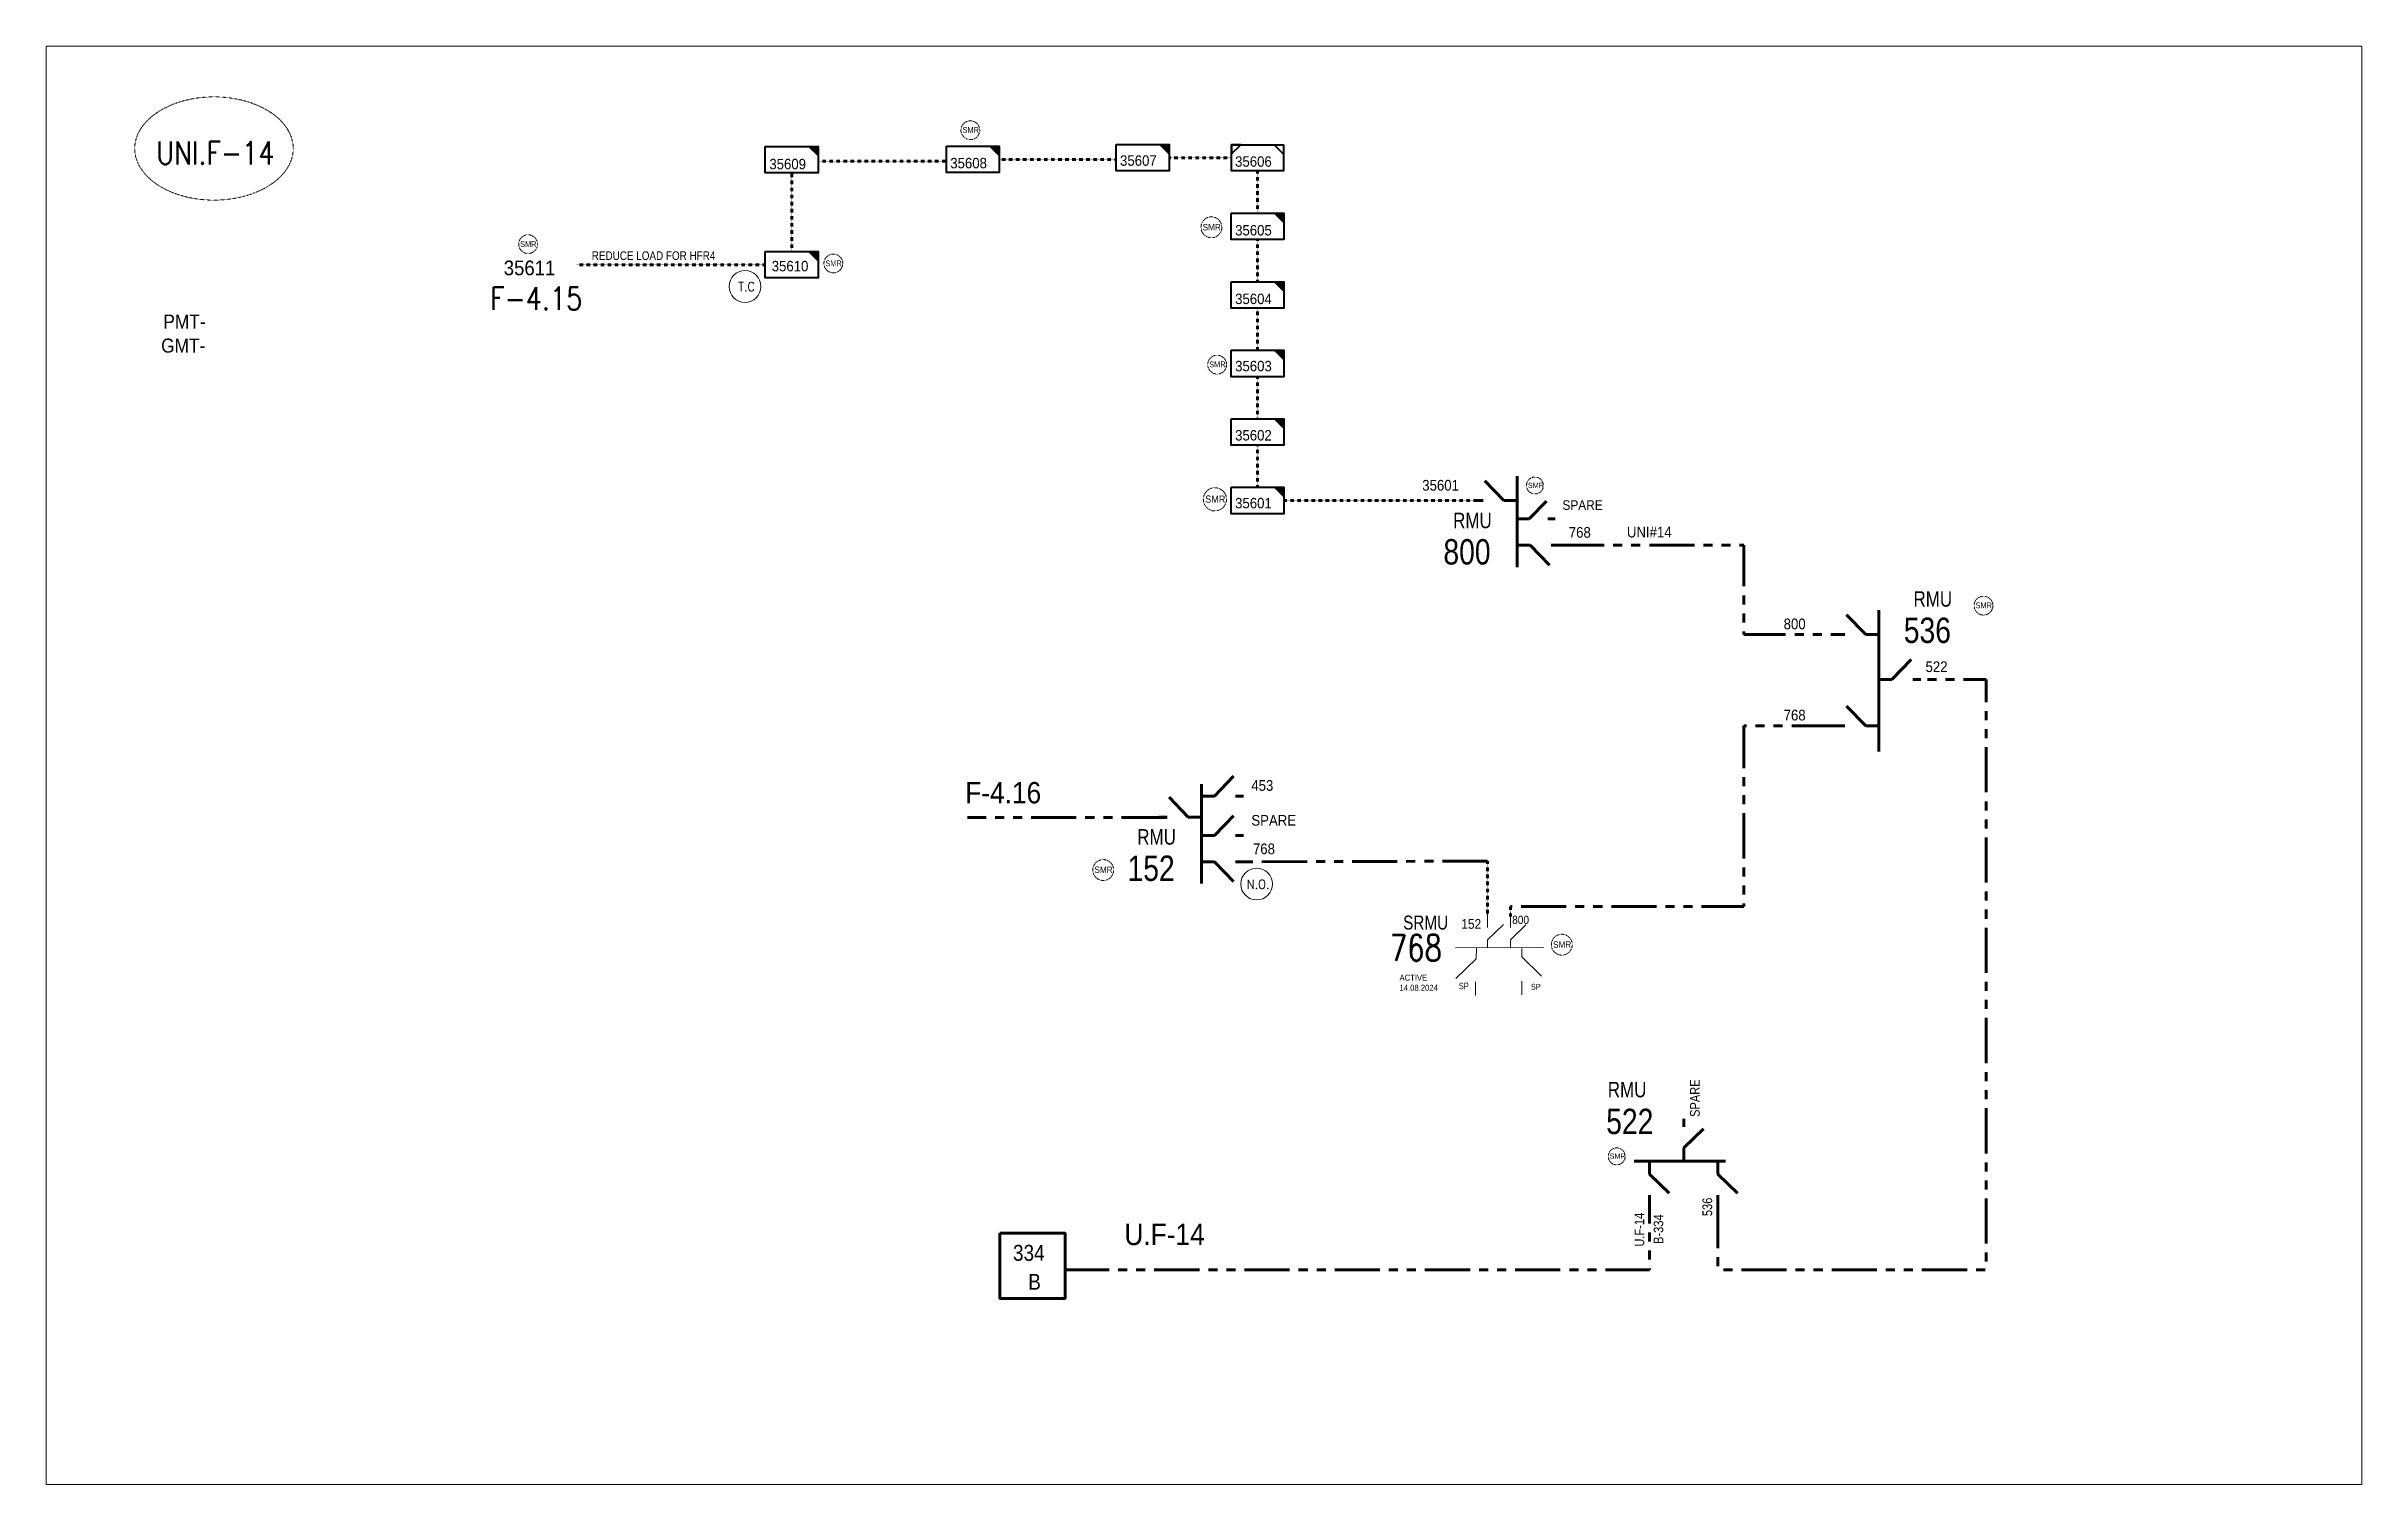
# Model space of a CAD drawing. Header units: metres. Extents: x 65984 to 144644, y -19036 to 23726.
# Drawn here: x 82099 to 83554, y 63 to 966 of the extents above; entities that cross this region are included whole.
import ezdxf
from ezdxf.enums import TextEntityAlignment as Align

# ---------------------------------------------------------------- set-up
doc = ezdxf.new("R2010")
doc.units = ezdxf.units.M
doc.header["$MEASUREMENT"] = 0
doc.linetypes.add('( Phantom )', pattern=[2.5, 1.25, -0.25, 0.25, -0.25, 0.25, -0.25])
doc.linetypes.add('DGN Style 3', pattern=[0.013877, 0, -0.013877])
doc.layers.get('0').update_dxf_attribs({"color": 95, "lineweight": 40})
for name, color, linetype, lineweight in [('d_eos', 111, 'Continuous', 40), ('d_eos no', 121, 'Continuous', 40), ('d_switch', 95, 'Continuous', 40), ('d_tf no', 6, 'Continuous', 40), ('d_ug cable', 95, 'Continuous', 40), ('d_unit sub', 7, 'Continuous', 40), ('fedr no', 95, 'Continuous', 40), ('GRID STATION  04', 7, 'Continuous', 40), ('Level 37', 7, 'Continuous', 0), ('O H MAIN FEEDER', 4, 'Continuous', 100), ('SW N O', 114, 'Continuous', 30)]:
    doc.layers.add(name, color=color, linetype=linetype, lineweight=lineweight)
doc.styles.add('NASKHF', font='naskhf.shx', dxfattribs={"height": 8})
doc.styles.add('Style-Arial', font='arial.ttf')
doc.styles.add('Style-ENGINEERING', font='ENGINEERING.shx')
doc.styles.add('Style-msdefault', font='msdefault.shx')
doc.styles.add('Style-STANDARD', font='STANDARD.shx')

msp = doc.modelspace()

# ---------------------------------------------------------------- texts
at = {"layer": 'd_eos no', "color": 7, "linetype": 'Continuous', "lineweight": 13, "style": 'Style-Arial', "width": 0.88}
for s, p in [('PMT-', (82172.8, 797.8)), ('GMT-', (82171.4, 782.7))]:
    msp.add_text(s, height=8.84, dxfattribs=at).set_placement(p, align=Align.TOP_LEFT)
at = {"layer": 'd_eos no', "color": 2, "linetype": 'Continuous', "lineweight": 53, "style": 'Style-msdefault', "width": 0.818182}
for p in [(82983.3, 673.3), (83272.6, 624), (82784.8, 474.5)]:
    msp.add_text('RMU', height=9.74, dxfattribs=at).set_placement(p, align=Align.TOP_LEFT)
at = {"layer": 'd_eos no', "color": 2, "linetype": 'Continuous', "lineweight": 140, "style": 'Style-msdefault', "width": 0.833333}
for s, p in [('800', (82977.2, 656.7)), ('536', (83266.5, 607.4)), ('152', (82778.7, 457.9))]:
    msp.add_text(s, height=15.94, dxfattribs=at).set_placement(p, align=Align.TOP_LEFT)
at = {"layer": 'd_eos no', "color": 2, "linetype": 'Continuous', "lineweight": 53, "ltscale": 0.9, "style": 'Style-msdefault', "width": 0.818182}
msp.add_text('SRMU', height=8.77, dxfattribs=at).set_placement((82951.9, 420.2), align=Align.TOP_LEFT)
at = {"layer": 'd_eos no', "color": 2, "linetype": 'Continuous', "lineweight": 53, "style": 'Style-msdefault', "width": 0.818182}
msp.add_text('RMU', height=9.74, dxfattribs=at).set_placement((83080.5, 306))
at = {"layer": 'd_eos no', "color": 2, "linetype": 'Continuous', "lineweight": 140, "style": 'Style-msdefault', "width": 0.833333}
msp.add_text('522', height=15.94, dxfattribs=at).set_placement((83079.5, 282.9))
at = {"layer": 'd_switch', "color": 2, "linetype": 'Continuous', "lineweight": 30, "ltscale": 0.9, "style": 'Style-ENGINEERING', "width": 0.857143}
msp.add_text('REDUCE LOAD FOR HFR4', height=5.421, rotation=0.0026, dxfattribs=at).set_placement((82442, 837.5), align=Align.TOP_LEFT)
at = {"layer": 'd_switch', "color": 7, "linetype": 'Continuous', "lineweight": 30, "style": 'Style-ENGINEERING', "width": 0.921053}
for s, p in [('35601', (82963.9, 693.9)), ('768', (83056, 664.3)), ('UNI#14', (83092.5, 664.5)), ('800', (83191, 606.8)), ('768', (83191, 549.5)), ('768', (82857.5, 465.5))]:
    msp.add_text(s, height=6.73, dxfattribs=at).set_placement(p, align=Align.TOP_LEFT)
at = {"layer": 'd_switch', "color": 7, "linetype": 'Continuous', "lineweight": 30, "ltscale": 0.9, "style": 'Style-ENGINEERING', "width": 0.921053}
msp.add_text('SPARE', height=6.06, dxfattribs=at).set_placement((83077.3, 681.1), align=Align.TOP_RIGHT)
at = {"layer": 'd_switch', "color": 7, "linetype": 'Continuous', "lineweight": 30, "style": 'Style-ENGINEERING'}
for s, height, rotation, width, p in [('522', 6.73, 359.9925, 0.921053, (83294, 579.9)), ('SPARE', 6.08, 90, 0.857143, (83132.2, 317.3)), ('536', 6.08, 90, 0.857143, (83140, 243))]:
    msp.add_text(s, height=height, rotation=rotation, dxfattribs=dict(at, width=width)).set_placement(p, align=Align.TOP_RIGHT)
at = {"layer": 'd_switch', "color": 2, "linetype": 'Continuous', "lineweight": 30, "style": 'Style-ENGINEERING', "width": 0.921053}
for s, p in [('F-4.16', (82676.7, 504.1)), ('U.F-14', (82776.7, 226.6))]:
    msp.add_text(s, height=13.41, dxfattribs=at).set_placement(p, align=Align.TOP_LEFT)
at = {"layer": 'd_switch', "color": 7, "linetype": 'Continuous', "lineweight": 30, "style": 'Style-ENGINEERING', "width": 0.921053}
for s, p in [('453', (82870.3, 505.3)), ('SPARE', (82884.6, 483.4))]:
    msp.add_text(s, height=6.73, dxfattribs=at).set_placement(p, align=Align.TOP_RIGHT)
at = {"layer": 'd_switch', "color": 7, "linetype": 'Continuous', "lineweight": 30, "ltscale": 0.957021, "style": 'Style-ENGINEERING', "width": 0.921053}
msp.add_text('152', height=6.1, dxfattribs=at).set_placement((82988.4, 418), align=Align.TOP_LEFT)
at = {"layer": 'd_switch', "color": 7, "linetype": 'Continuous', "lineweight": 30, "ltscale": 0.844171, "style": 'Style-ENGINEERING', "width": 0.921053}
msp.add_text('800', height=5.16, dxfattribs=at).set_placement((83020.4, 420.1), align=Align.TOP_LEFT)
at = {"layer": 'd_switch', "color": 7, "linetype": 'Continuous', "lineweight": 30, "style": 'Style-ENGINEERING', "width": 0.857143}
for s, p in [('U.F-14', (83097.3, 212.2)), ('B-334', (83109.3, 213.9))]:
    msp.add_text(s, height=6.08, rotation=90.0075, dxfattribs=at).set_placement(p, align=Align.TOP_LEFT)
at = {"layer": 'd_tf no', "color": 1, "linetype": 'Continuous', "lineweight": 40, "style": 'Style-msdefault', "width": 0.945946}
for height, p in [(3.66, (82675, 915.6)), (3.66, (82397, 843.9)), (4.06, (82825.9, 854.7)), (3.66, (82588.8, 831.8)), (3.66, (82830, 768.3)), (4.51, (82827.5, 684.1)), (3.29, (83030.3, 692.1)), (3.66, (83311.6, 616.9)), (4.06, (82757.9, 451)), (4.06, (83046.1, 404)), (3.29, (83081.7, 270.7))]:
    msp.add_text('SMR', height=height, dxfattribs=at).set_placement(p, align=Align.TOP_LEFT)
at = {"layer": 'd_tf no', "color": 94, "linetype": 'Continuous', "lineweight": 40, "style": 'Style-msdefault', "width": 0.945946}
for s, p in [('35609', (82553.6, 895.6)), ('35607', (82774, 897.8)), ('35606', (82846.3, 897.2)), ('35604', (82846.3, 810.9)), ('35602', (82846.3, 725.2))]:
    msp.add_text(s, height=6.55, dxfattribs=at).set_placement(p, align=Align.TOP_LEFT)
at = {"layer": 'd_tf no', "color": 2, "linetype": 'Continuous', "lineweight": 40, "style": 'Style-msdefault', "width": 0.945946}
for s, p in [('35608', (82667.3, 896.2)), ('35605', (82846.3, 854)), ('35610', (82555.1, 831.5)), ('35603', (82846.3, 768.7)), ('35601', (82846.3, 682.6))]:
    msp.add_text(s, height=6.55, dxfattribs=at).set_placement(p, align=Align.TOP_LEFT)
at = {"layer": 'd_tf no', "color": 2, "linetype": 'Continuous', "lineweight": 13, "style": 'Style-msdefault', "width": 0.945946}
msp.add_text('35611', height=9.21, dxfattribs=at).set_placement((82386.7, 831.7), align=Align.TOP_LEFT)
at = {"layer": 'd_tf no', "color": 121, "linetype": 'Continuous', "lineweight": 40, "insert": (82949.6, 383.1), "char_height": 3.807, "attachment_point": 1, "style": 'NASKHF'}
msp.add_mtext('\\Fmsdefault;\\H1x;\\W0.945946;ACTIVE\\P14.08.2024', dxfattribs=at)
at = {"layer": 'fedr no', "color": 6, "linetype": 'Continuous', "lineweight": 13, "style": 'Style-STANDARD', "width": 0.909091}
msp.add_text('UNI.F-14', height=14.31, dxfattribs=at).set_placement((82205.5, 899.3), align=Align.MIDDLE_CENTER)
at = {"layer": 'fedr no', "color": 55, "linetype": 'Continuous', "lineweight": 13, "style": 'Style-STANDARD', "width": 0.909091}
msp.add_text('F-4.15', height=14.31, dxfattribs=at).set_placement((82407.1, 807.9), align=Align.MIDDLE_CENTER)
at = {"layer": 'GRID STATION  04', "color": 94, "linetype": 'Continuous', "lineweight": 70, "style": 'Style-msdefault', "width": 0.888889}
for s, height, p in [('334', 10.04, (82706.7, 203.3)), ('B', 10, (82716.3, 185.1))]:
    msp.add_text(s, height=height, dxfattribs=at).set_placement(p)
at = {"layer": 'Level 37', "color": 7, "linetype": 'Continuous', "lineweight": 13, "ltscale": 0.640585, "style": 'Style-msdefault', "width": 0.857143}
msp.add_text('SP', height=4.1, dxfattribs=at).set_placement((82986.9, 378), align=Align.TOP_LEFT)
at = {"layer": 'Level 37', "color": 7, "linetype": 'Continuous', "lineweight": 13, "ltscale": 0.601311, "style": 'Style-msdefault', "width": 0.857143}
msp.add_text('SP', height=3.67, dxfattribs=at).set_placement((83038.3, 377.3), align=Align.TOP_RIGHT)
at = {"layer": 'Level 37', "color": 2, "linetype": 'Continuous', "lineweight": 13, "ltscale": 1.3522, "insert": (82959.9, 400), "char_height": 16.336, "attachment_point": 5, "line_spacing_factor": 0.6, "style": 'Style-STANDARD'}
msp.add_mtext('\\H1x;\\W0.854701;768', dxfattribs=at)

# ---------------------------------------------------------------- blocks, each defined once
blk = doc.blocks.new('*U1437')
at = {"layer": 'd_eos', "color": 2, "linetype": 'Continuous', "lineweight": 211, "ltscale": 1.13086}
for p, q in [((-12.95, 12.1), (-12.95, 14.93)), ((-12.95, 4.66), (-5.94, 11.45)), ((11.34, 12.1), (11.34, 14.92)), ((11.34, 4.66), (18.34, 11.45)), ((14.01, 0.01), (-18.32, 0.01)), ((-12.95, 0.01), (-12.95, 4.66)), ((-0.8, 0.01), (-0.8, -4.64)), ((11.34, 0.01), (11.34, 4.66)), ((-0.8, -4.64), (6.2, -11.44)), ((-0.8, -12.09), (-0.8, -14.91))]:
    blk.add_line(p, q, dxfattribs=at)
blk = doc.blocks.new('*U1438')
at = {"layer": 'd_eos', "color": 2, "linetype": 'Continuous', "lineweight": 211, "ltscale": 1.13086}
for p, q in [((-4.65, 7.44), (-11.44, 14.45)), ((0, -16.16), (0, 16.17)), ((-12.09, 7.44), (-14.92, 7.44)), ((0, 7.44), (-4.65, 7.44)), ((0, -8.41), (4.65, -8.41)), ((4.65, -8.41), (11.45, -15.42)), ((12.09, -8.41), (14.92, -8.41))]:
    blk.add_line(p, q, dxfattribs=at)
blk = doc.blocks.new('SS')
at = {"color": 0, "linetype": 'ByBlock', "lineweight": -2, "flags": 128}
blk.add_lwpolyline([(6.95, 4.25), (10.45, 4.25), (10.45, 0.75)], close=True, dxfattribs=at)
at = {"color": 0, "linetype": 'ByBlock', "lineweight": -2, "extrusion": (0, 0, -1)}
blk.add_solid([(-6.95, 4.25), (-10.45, 4.25), (-10.45, 0.75)], dxfattribs=at)
at = {"color": 0, "linetype": 'ByBlock', "lineweight": -2}
blk.add_3dface([(-9.55, 4.25), (10.45, 4.25), (10.45, -5.75), (-9.55, -5.75)], dxfattribs=at)
blk = doc.blocks.new('TF_8')
at = {"color": 0, "linetype": 'ByBlock', "lineweight": -2}
blk.add_line((6.3, 4.95), (9.9, 1.35), dxfattribs=at)
blk.add_3dface([(-10.1, 4.95), (9.9, 4.95), (9.9, -5.05), (-10.1, -5.05)], dxfattribs=at)
blk = doc.blocks.new('*U3196')
at = {"layer": 'd_unit sub', "color": 94, "linetype": 'Continuous', "lineweight": 40, "flags": 128}
for points in [[(-9.48, 1.38), (-6.07, 4.73), (-9.48, 4.73)], [(9.49, 1.32), (6.02, 4.73), (9.5, 4.73)]]:
    blk.add_lwpolyline(points, close=True, dxfattribs=at)
at = {"layer": 'd_unit sub', "color": 94, "linetype": 'Continuous', "lineweight": 40, "xscale": 0.94866334575076, "yscale": 0.94866334575076, "zscale": 0.4380515265747434, "rotation": 359.9999999999999}
blk.add_blockref('TF_8', (0.1, 0.04), dxfattribs=at)
blk = doc.blocks.new('*U893')
at = {"layer": 'SW N O', "color": 3, "lineweight": 13}
blk.add_circle((0, 0), 16.8, dxfattribs=at)
at = {"layer": 'SW N O', "color": 3, "lineweight": 13, "style": 'Style-STANDARD'}
blk.add_text('N.O.', height=9.6, dxfattribs=at).set_placement((1.7, -0.2), align=Align.MIDDLE_CENTER)
blk = doc.blocks.new('*U3508')
at = {"layer": 'SW N O', "color": 1, "lineweight": 13}
blk.add_circle((0, 0), 16.8, dxfattribs=at)
at = {"layer": 'SW N O', "color": 1, "lineweight": 13, "style": 'Style-STANDARD'}
blk.add_text('T.C', height=9.6, dxfattribs=at).set_placement((1.7, -0.2), align=Align.MIDDLE_CENTER)

# ---------------------------------------------------------------- linework, layer by layer
at = {"layer": 'd_eos', "color": 2, "linetype": 'Continuous', "lineweight": 211, "ltscale": 1.017774}
for p, q in [((83023.7, 669.4), (83031.1, 669.4)), ((83031.1, 669.4), (83041.9, 680.6)), ((83042.9, 669.4), (83047.4, 669.4))]:
    msp.add_line(p, q, dxfattribs=at)
at = {"layer": 'd_eos', "color": 2, "linetype": 'Continuous', "lineweight": 211, "ltscale": 1.13086}
for p, q in [((83250.8, 523.2), (83250.8, 612.1)), ((83242.6, 596.7), (83230.5, 609.1)), ((83250.8, 596.7), (83242.6, 596.7)), ((83250.8, 568.6), (83259, 568.6)), ((83259, 568.6), (83271.1, 581)), ((83242.6, 539.4), (83230.5, 551.8)), ((83250.8, 539.4), (83242.6, 539.4)), ((82825.1, 440.3), (82825.1, 502.7)), ((82825.1, 495.3), (82833.3, 495.3)), ((82833.3, 495.3), (82845.3, 507.7)), ((82846.5, 495.3), (82851.5, 495.3)), ((82803.6, 482.1), (82798.6, 482.1)), ((82816.8, 482.1), (82804.8, 494.5)), ((82825.1, 482.1), (82816.8, 482.1)), ((82833.3, 470.4), (82845.3, 482.8)), ((82825.1, 470.4), (82833.3, 470.4)), ((82846.5, 470.4), (82851.5, 470.4)), ((82825.1, 454), (82833.3, 454)), ((82833.3, 454), (82845.3, 441.6)), ((82846.5, 454), (82851.5, 454))]:
    msp.add_line(p, q, dxfattribs=at)
at = {"layer": 'd_eos', "color": 7, "linetype": 'Continuous', "lineweight": 211, "ltscale": 1.13086}
for p, q in [((83229.4, 596.7), (83224.4, 596.7)), ((83272.2, 568.6), (83277.2, 568.6)), ((83229.4, 539.4), (83224.4, 539.4))]:
    msp.add_line(p, q, dxfattribs=at)
at = {"layer": 'd_eos', "color": 2, "linetype": 'Continuous', "lineweight": 13, "ltscale": 0.667762}
for p, q in [((83005, 412.7), (83005, 422.8)), ((83019.3, 412.7), (83019.3, 422.2)), ((83005, 404.9), (83014.9, 414.6)), ((83019.3, 404.9), (83029, 414.4)), ((82984.8, 400), (83040.4, 400.1)), ((83005, 400.1), (83005, 404.9)), ((83019.3, 400.1), (83019.3, 404.9)), ((83026.3, 394.5), (83038.9, 382.2)), ((83026.4, 399.6), (83026.4, 394.7))]:
    msp.add_line(p, q, dxfattribs=at)
at = {"layer": 'd_eos', "color": 2, "linetype": 'Continuous', "lineweight": 13, "ltscale": 0.540887}
for q in [(82985.1, 380.7), (82997.9, 400)]:
    msp.add_line((82997.8, 393.1), q, dxfattribs=at)
at = {"layer": 'd_eos', "color": 2, "linetype": 'Continuous', "lineweight": 13, "ltscale": 0.600986}
for p, q in [((82997.3, 370), (82997.3, 378.5)), ((83026.4, 370.4), (83026.4, 378.9))]:
    msp.add_line(p, q, dxfattribs=at)
at = {"layer": 'd_ug cable', "color": 94, "linetype": 'DGN Style 3', "lineweight": 100}
for p, q in [((82584.3, 894.1), (82664.8, 894.1)), ((82698, 895.2), (82771.5, 895.2)), ((82804.7, 896.3), (82844, 896.3))]:
    msp.add_line(p, q, dxfattribs=at)
at = {"layer": 'd_ug cable', "color": 94, "linetype": 'DGN Style 3', "lineweight": 100, "flags": 128}
for points in [[(82860.4, 861.5), (82860.4, 887.9)], [(82567.7, 886.9), (82567.7, 837.4)], [(82860.4, 818.4), (82860.4, 844.9)], [(82860.4, 775.3), (82860.4, 801.8)], [(82860.4, 732.3), (82860.4, 758.7)], [(82860.4, 689.2), (82860.4, 715.7)], [(82877, 680.9), (82877, 680.9), (82999.6, 680.9)], [(83005, 420.6), (83004.9, 454.4)], [(83019.3, 419.7), (83019.3, 426)]]:
    msp.add_lwpolyline(points, dxfattribs=at)
at = {"layer": 'd_ug cable', "color": 9, "linetype": 'DGN Style 3', "lineweight": 100, "flags": 128}
msp.add_lwpolyline([(82551.1, 829.1), (82432.4, 829.1)], dxfattribs=at)
at = {"layer": 'd_ug cable', "color": 94, "linetype": '( Phantom )', "lineweight": 140, "ltscale": 22.681062, "flags": 128}
for points in [[(83049.9, 652.8), (83165.9, 652.8), (83165.9, 596.7), (83224.4, 596.7)], [(83224.4, 539.4), (83165.9, 539.4), (83165.9, 425.9), (83019.4, 426)], [(83004.9, 454.4), (82851.5, 454)]]:
    msp.add_lwpolyline(points, dxfattribs=at)
at = {"layer": 'd_ug cable', "color": 95, "linetype": '( Phantom )', "lineweight": 140, "ltscale": 22.681062, "flags": 128}
for points in [[(83149.7, 239.6), (83149.7, 197.7), (83318.2, 197.7), (83318.2, 568.6), (83274.7, 568.6)], [(82738.8, 197.7), (82738.8, 197.7), (83106.6, 197.7), (83106.6, 239.6)]]:
    msp.add_lwpolyline(points, dxfattribs=at)
at = {"layer": 'd_ug cable', "color": 1, "linetype": '( Phantom )', "lineweight": 140, "ltscale": 22.681062, "flags": 128}
msp.add_lwpolyline([(82803.2, 481.8), (82678.2, 481.8)], dxfattribs=at)
at = {"layer": 'd_ug cable', "color": 2, "linetype": 'DGN Style 3', "lineweight": 13}
for centre, radius in [((82679.9, 913.6), 5.91), ((82831.4, 852.6), 6.56), ((82402, 842), 5.91), ((82593.8, 829.9), 5.91), ((82835, 766.3), 5.91), ((82833.6, 681.7), 7.29), ((83034.7, 690.4), 5.32), ((83316.6, 614.9), 5.91), ((82763.4, 448.8), 6.56), ((83051.6, 401.9), 6.56), ((83086.1, 268.9), 5.32)]:
    msp.add_circle(centre, radius, dxfattribs=at)
at = {"layer": 'fedr no', "color": 82, "linetype": 'DGN Style 3', "lineweight": 13, "true_color": 0x1dc70e}
msp.add_ellipse((82204.6, 902.1), major_axis=(49.8, 0), ratio=0.651175, dxfattribs=at)
at = {"layer": 'GRID STATION  04', "color": 94, "linetype": 'Continuous', "lineweight": 70, "ltscale": 1.477801, "flags": 128}
msp.add_lwpolyline([(82698.5, 220.6), (82698.5, 179.7), (82739.4, 179.7), (82739.4, 220.6)], close=True, dxfattribs=at)
at = {"layer": 'O H MAIN FEEDER', "color": 140, "lineweight": 13, "ltscale": 0.498271, "flags": 128}
msp.add_lwpolyline([(82099.2, 966.3), (83554.3, 966.3), (83554.3, 62.7), (82099.2, 62.7)], close=True, dxfattribs=at)

# ---------------------------------------------------------------- block references
at = {"layer": 'd_eos', "color": 2, "linetype": 'Continuous', "lineweight": 211, "ltscale": 1.13086, "xscale": 1.771561000000001, "yscale": 1.771561000000001, "zscale": 1.771561000000001}
msp.add_blockref('*U1438', (83023.5, 667.7), dxfattribs=at)
at = {"layer": 'd_eos', "color": 2, "linetype": 'Continuous', "lineweight": 211, "ltscale": 1.13086, "extrusion": (0, 0, -1), "xscale": 1.771561000000001, "yscale": 1.771561000000001, "zscale": 1.771561000000001, "rotation": 180.0000000000001}
msp.add_blockref('*U1437', (-83129.6, 266), dxfattribs=at)
at = {"layer": 'd_unit sub', "color": 94, "linetype": 'Continuous', "lineweight": 40}
for name, p, xscale, yscale, zscale in [('SS', (82566.9, 896.4), 1.660259907731112, 1.660259907731112, 0.8301299538655561), ('SS', (82787.4, 897.6), 1.660259907731112, 1.660259907731112, 0.8301299538655561), ('*U3196', (82860.4, 896.3), 1.725905155021489, 1.725905155021489, 1.725905155021489), ('SS', (82859.6, 811.3), 1.660259907731112, 1.660259907731112, 0.8301299538655561), ('SS', (82859.6, 725.2), 1.660259907731112, 1.660259907731112, 0.8301299538655561)]:
    msp.add_blockref(name, p, dxfattribs=dict(at, xscale=xscale, yscale=yscale, zscale=zscale))
at = {"layer": 'd_unit sub', "color": 2, "linetype": 'Continuous', "lineweight": 40, "xscale": 1.660259907731112, "yscale": 1.660259907731112, "zscale": 0.8301299538655561}
for p in [(82680.7, 896.5), (82859.6, 854.4), (82566.9, 830.3), (82859.6, 768.3), (82859.6, 682.2)]:
    msp.add_blockref('SS', p, dxfattribs=at)
at = {"layer": 'SW N O', "color": 1, "lineweight": 13, "xscale": 0.5947240704923037, "yscale": 0.5947240704923037, "zscale": 0.5947240704923037}
msp.add_blockref('*U3508', (82538.3, 815.4), dxfattribs=at)
at = {"layer": 'SW N O', "color": 3, "lineweight": 13, "xscale": 0.5947240704923037, "yscale": 0.5947240704923037, "zscale": 0.5947240704923037}
msp.add_blockref('*U893', (82859.8, 440), dxfattribs=at)

msp.set_redraw_order([(e.dxf.handle, doc.entitydb.next_handle()) for e in msp.query("TEXT MTEXT ATTDEF DIMENSION ARC_DIMENSION")])  # texts and dimensions are drawn at this point

doc.saveas('drawing.dxf')
